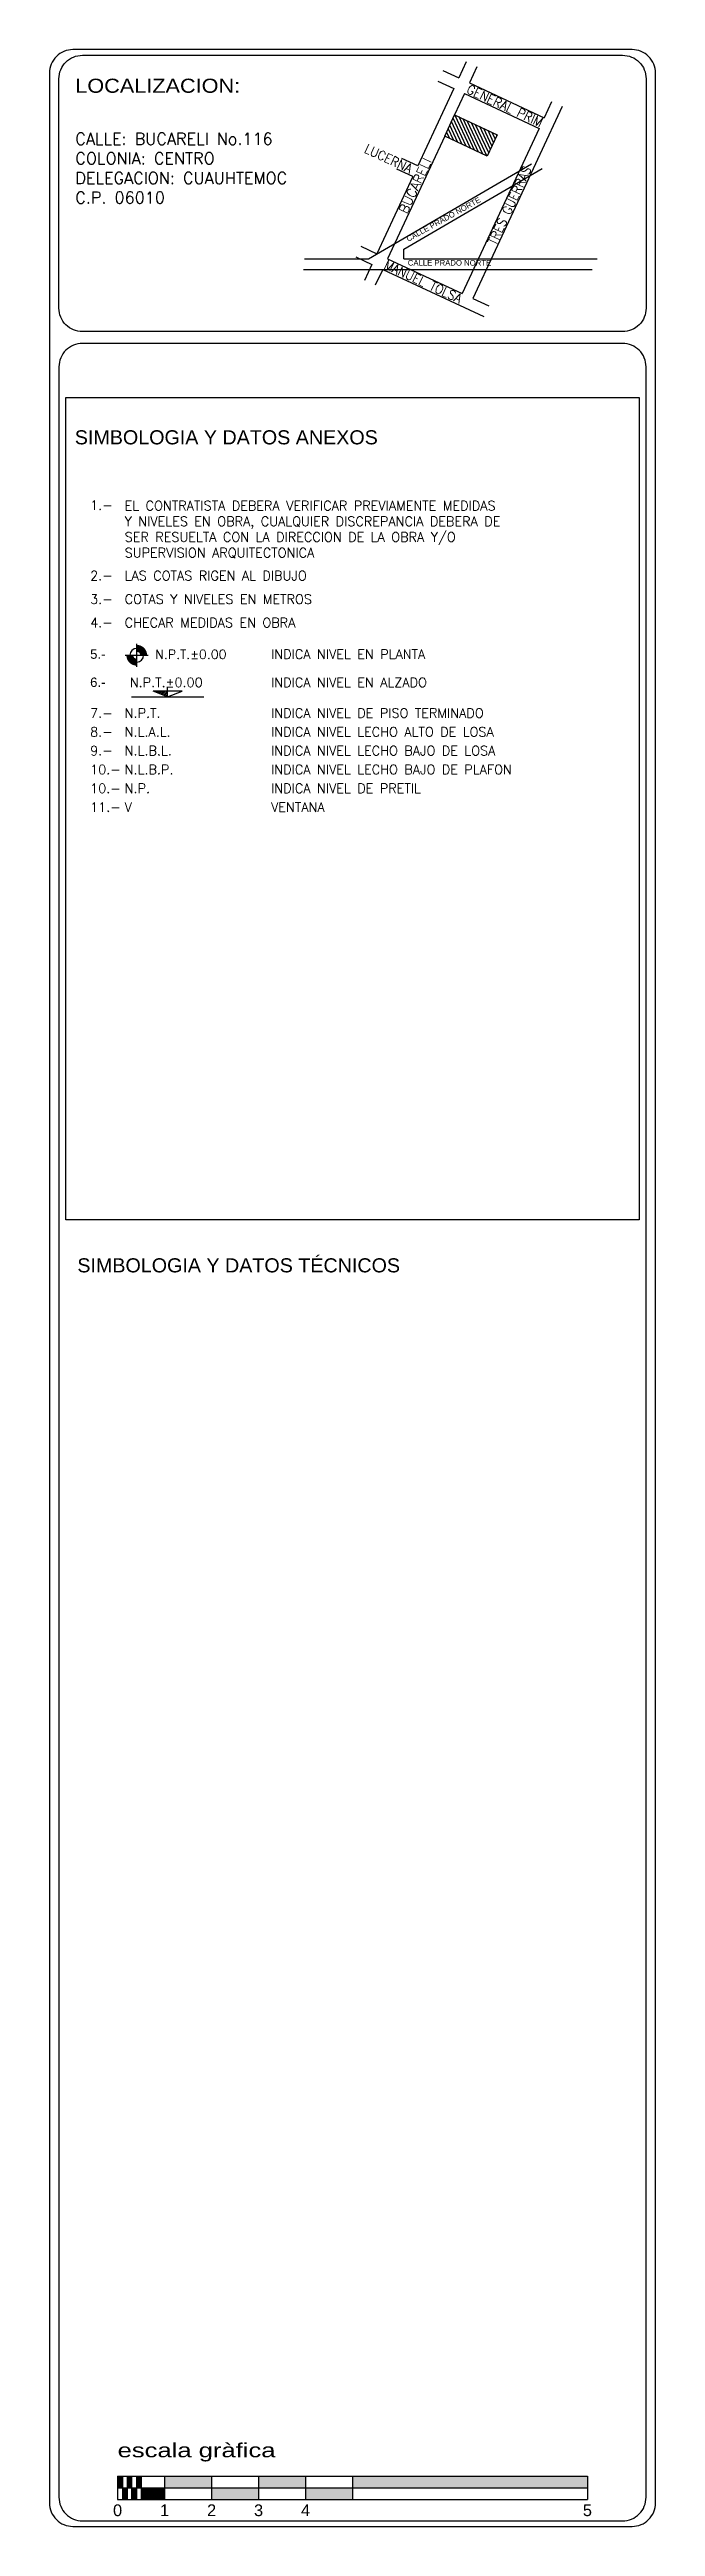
# Model space of a CAD drawing. Header units: metres. Extents: x 0 to 44, y 0 to 434.
# Drawn here: x 38.74 to 44.21, y 201.79 to 224.14 of the extents above; entities that cross this region are included whole.
import ezdxf
from ezdxf.enums import TextEntityAlignment as Align

# ---------------------------------------------------------------- set-up
doc = ezdxf.new("R2010")
doc.units = ezdxf.units.M
doc.header["$LTSCALE"] = 0.01
doc.layers.add('MUROS', color=3, linetype='Continuous', lineweight=30)
doc.layers.add('Pie de plano', color=3, linetype='Continuous')
doc.styles.add('ARIAL', font='arial.ttf')
doc.styles.add('r-80', font='romans.shx', dxfattribs={"height": 0.5})
doc.styles.add('ROMANS', font='romans.shx')
doc.styles.add('style1', font='arial.ttf', dxfattribs={"height": 0.2})

msp = doc.modelspace()

# ---------------------------------------------------------------- texts
at = {"layer": 'MUROS', "linetype": 'Continuous', "lineweight": 30, "insert": (41.957, 222.452), "char_height": 0.05, "attachment_point": 1, "rotation": 28.85, "style": 'style1'}
msp.add_mtext_dynamic_manual_height_columns('CALLE PRADO NORTE', width=0.83415, gutter_width=1, heights=[0], dxfattribs=at)
at = {"layer": 'MUROS', "linetype": 'Continuous', "lineweight": 30, "insert": (41.977, 222.244), "char_height": 0.05, "attachment_point": 1, "style": 'style1'}
msp.add_mtext_dynamic_manual_height_columns('CALLE PRADO NORTE', width=0.83415, gutter_width=1, heights=[0], dxfattribs=at)
at = {"layer": 'Pie de plano', "color": 2, "style": 'ARIAL'}
for s, width, p in [('LOCALIZACION:', 1.1, (38.974, 223.753)), ('escala gràfica', 1.3, (39.356, 202.419))]:
    msp.add_text(s, height=0.12728, dxfattribs=dict(at, width=width)).set_placement(p)
at = {"layer": 'Pie de plano', "linetype": 'Continuous', "style": 'r-80', "width": 0.9}
for s, height, rotation, p in [('GENERAL PRIM', 0.08485, 335, (42.836, 223.598)), ('LUCERNA', 0.0849, 335, (41.784, 223.121)), ('TRES GUERRAS', 0.08485, 65, (42.935, 222.718)), ('MANUEL TOLSA', 0.08485, 335, (42.097, 222.011))]:
    msp.add_text(s, height=height, rotation=rotation, dxfattribs=at).set_placement(p, align=Align.CENTER)
at = {"layer": 'Pie de plano', "linetype": 'Continuous', "style": 'r-80'}
msp.add_text('BUCARELI', height=0.0849, rotation=65, dxfattribs=at).set_placement((42.082, 222.897), align=Align.CENTER)
at = {"layer": 'Pie de plano', "color": 2, "style": 'ARIAL'}
for s, height, p in [(' SIMBOLOGIA Y DATOS ANEXOS', 0.12728, (40.313, 220.581)), (' SIMBOLOGIA Y DATOS TÉCNICOS', 0.12728, (40.425, 213.11)), ('0', 0.106, (39.356, 201.888)), ('1', 0.106, (39.78, 201.888)), ('2', 0.106, (40.205, 201.888)), ('3', 0.106, (40.629, 201.888)), ('4', 0.106, (41.053, 201.888)), ('5', 0.106, (43.599, 201.888))]:
    msp.add_text(s, height=height, dxfattribs=at).set_placement(p, align=Align.CENTER)
at = {"layer": 'Pie de plano', "ltscale": 0.25, "attachment_point": 7}
for s, insert, char_height, width, style in [('CALLE: BUCARELI No.116\\PCOLONIA: CENTRO\\PDELEGACION: CUAUHTEMOC\\PC.P. 06010', (38.974, 222.754), 0.10607, 4.9449, 'r-80'), ('1.-', (39.108, 219.99), 0.0849, 3.95584, 'r-80'), ('EL CONTRATISTA DEBERA VERIFICAR PREVIAMENTE MEDIDAS\\PY NIVELES EN OBRA, CUALQUIER DISCREPANCIA DEBERA DE SER RESUELTA CON LA DIRECCION DE LA OBRA Y/O SUPERVISION ARQUITECTONICA', (39.42, 219.553), 0.084853, 3.95592, 'r-80'), ('2.-', (39.108, 219.354), 0.0849, 4.2244, 'r-80'), ('LAS COTAS RIGEN AL DIBUJO', (39.42, 219.354), 0.08485, 4.2244, 'r-80'), ('3.-', (39.108, 219.142), 0.0849, 4.2244, 'r-80'), ('COTAS Y NIVELES EN METROS', (39.42, 219.142), 0.08485, 4.2244, 'r-80'), ('4.-', (39.108, 218.93), 0.0849, 4.2244, 'r-80'), ('CHECAR MEDIDAS EN OBRA', (39.42, 218.93), 0.08485, 4.2244, 'r-80'), ('5.-', (39.108, 218.645), 0.0849, 4.2244, 'ARIAL'), ('INDICA NIVEL EN PLANTA', (40.742, 218.645), 0.08485, 4.2244, 'r-80'), ('6.-', (39.108, 218.391), 0.0849, 4.2244, 'ARIAL'), ('INDICA NIVEL EN ALZADO', (40.742, 218.391), 0.08485, 4.2244, 'r-80'), ('7.-', (39.108, 218.114), 0.0849, 4.2244, 'r-80'), ('N.P.T.', (39.42, 218.114), 0.0849, 4.2244, 'r-80'), ('INDICA NIVEL DE PISO TERMINADO', (40.742, 218.114), 0.08485, 4.2244, 'r-80'), ('8.-', (39.108, 217.944), 0.0849, 4.2244, 'r-80'), ('N.L.A.L.', (39.42, 217.944), 0.0849, 4.2244, 'r-80'), ('INDICA NIVEL LECHO ALTO DE LOSA', (40.742, 217.944), 0.08485, 4.2244, 'r-80'), ('9.-', (39.108, 217.775), 0.0849, 4.2244, 'r-80'), ('10.-', (39.108, 217.605), 0.0849, 4.2244, 'r-80'), ('N.L.B.L.', (39.42, 217.775), 0.0849, 4.2244, 'r-80'), ('N.L.B.P.', (39.42, 217.605), 0.0849, 4.2244, 'r-80'), ('INDICA NIVEL LECHO BAJO DE LOSA', (40.742, 217.775), 0.08485, 4.2244, 'r-80'), ('INDICA NIVEL LECHO BAJO DE PLAFON', (40.742, 217.605), 0.08485, 4.2244, 'r-80'), ('10.-', (39.108, 217.435), 0.0849, 4.2244, 'r-80'), ('N.P.', (39.42, 217.435), 0.0849, 4.2244, 'r-80'), ('INDICA NIVEL DE PRETIL', (40.742, 217.435), 0.08485, 4.2244, 'r-80'), ('11.-', (39.108, 217.266), 0.0849, 4.2244, 'r-80'), ('V', (39.42, 217.266), 0.0849, 4.2244, 'r-80'), ('VENTANA', (40.742, 217.266), 0.0849, 4.2244, 'r-80')]:
    msp.add_mtext(s, dxfattribs=dict(at, insert=insert, char_height=char_height, width=width, style=style))

# ---------------------------------------------------------------- blocks, each defined once
blk = doc.blocks.new('NH')
for p, q in [((2.5, 0), (-2.5, 0)), ((0, -2.5), (0, 2.5))]:
    blk.add_line(p, q)
at = {"const_width": 3}
for points in [[(0, 0.75, 0.414214), (-0.75, 0, 0.414214)], [(0, -0.75, 0.414214), (0.75, 0, 0.414214)]]:
    blk.add_lwpolyline(points, format="xyb", dxfattribs=at)
blk.add_circle((0, 0), 1.5)
at = {"style": 'ROMANS'}
blk.add_attdef('N', (2.73, -0.96), '', height=2, dxfattribs=at)
blk = doc.blocks.new('NA')
blk.add_line((-0.693, 0), (0.693, 0))
at = {"color": 1}
for p, q in [((0, 0), (-0.28, 0.11)), ((0.28, 0.11), (-0.28, 0.11)), ((-0.242, 0.11), (-0.253, 0.1)), ((-0.208, 0.11), (-0.229, 0.09)), ((-0.174, 0.11), (-0.205, 0.08)), ((-0.14, 0.11), (-0.18, 0.071)), ((-0.106, 0.11), (-0.156, 0.061)), ((-0.072, 0.11), (-0.131, 0.052)), ((-0.038, 0.11), (-0.107, 0.042)), ((-0.005, 0.11), (-0.082, 0.032)), ((0, 0.081), (-0.058, 0.023)), ((0, 0.047), (-0.034, 0.013)), ((0, 0.013), (-0.009, 0.004)), ((0, 0), (0, 0.189)), ((0, 0), (0.28, 0.11))]:
    blk.add_line(p, q, dxfattribs=at)
at = {"style": 'ROMANS'}
blk.add_attdef('NA', (-0.858, 0.187), '', height=0.18, dxfattribs=at)

# ---------------------------------------------------------------- hatches: boundary and pattern name
at = {"layer": 'Pie de plano', "linetype": 'Continuous'}
h = msp.add_hatch(dxfattribs=at)
h.set_pattern_fill('ANSI31', color=256, scale=0.212132, angle=70, style=0)
h.set_pattern_definition([(115, (-9198.852358, -18344.984417), (-0.024032114327, -0.011206358952), [])])
h.paths.add_polyline_path([(42.4, 223.554), (42.784, 223.374), (42.694, 223.182), (42.31, 223.361)])
at = {"layer": 'Pie de plano'}
for points in [[(39.356, 202.143), (39.399, 202.143), (39.399, 202.249), (39.356, 202.249)], [(39.441, 202.143), (39.399, 202.143), (39.399, 202.037), (39.441, 202.037)], [(39.483, 202.249), (39.441, 202.249), (39.441, 202.143), (39.483, 202.143)], [(39.526, 202.143), (39.483, 202.143), (39.483, 202.037), (39.526, 202.037)], [(39.568, 202.249), (39.526, 202.249), (39.526, 202.143), (39.568, 202.143)], [(39.568, 202.143), (39.568, 202.037), (39.78, 202.037), (39.78, 202.143)], [(40.205, 202.143), (40.205, 202.249), (39.78, 202.249), (39.78, 202.143)], [(40.205, 202.143), (40.205, 202.037), (40.629, 202.037), (40.629, 202.143)], [(41.053, 202.143), (41.053, 202.249), (40.629, 202.249), (40.629, 202.143)], [(41.053, 202.143), (41.053, 202.037), (41.477, 202.037), (41.477, 202.143)], [(41.477, 202.249), (41.477, 202.143), (43.599, 202.143), (43.599, 202.249)]]:
    msp.add_hatch(color=256, dxfattribs=at).paths.add_polyline_path(points)

# ---------------------------------------------------------------- linework, layer by layer
at = {"layer": 'MUROS', "linetype": 'Continuous', "lineweight": 30}
for p, q in [((41.621, 222.256), (43.094, 223.113)), ((41.94, 222.341), (43.19, 223.069)), ((41.036, 222.16), (43.642, 222.16)), ((41.043, 222.256), (41.621, 222.256)), ((41.94, 222.256), (41.94, 222.341)), ((41.94, 222.256), (43.687, 222.256))]:
    msp.add_line(p, q, dxfattribs=at)
at = {"layer": 'Pie de plano', "color": 1, "linetype": 'Continuous'}
for p, q in [((42.294, 223.954), (42.438, 223.887)), ((42.505, 224.031), (42.438, 223.887)), ((42.601, 223.986), (42.534, 223.842)), ((42.393, 223.791), (42.068, 223.094)), ((42.249, 223.858), (42.393, 223.791)), ((42.489, 223.746), (42.4, 223.554)), ((42.489, 223.746), (43.162, 223.432)), ((42.534, 223.842), (43.207, 223.528)), ((43.37, 223.628), (42.563, 221.897)), ((43.274, 223.672), (43.207, 223.528)), ((42.31, 223.361), (41.794, 222.256)), ((43.162, 223.432), (42.467, 221.942)), ((42.023, 222.998), (41.879, 223.065)), ((42.068, 223.094), (41.924, 223.161)), ((42.023, 222.998), (41.698, 222.301)), ((41.554, 222.368), (41.698, 222.301)), ((41.509, 222.272), (41.653, 222.205)), ((41.653, 222.205), (41.586, 222.06)), ((41.75, 222.16), (41.682, 222.016)), ((41.75, 222.16), (42.663, 221.734)), ((41.794, 222.256), (42.467, 221.942)), ((42.563, 221.897), (42.708, 221.83))]:
    msp.add_line(p, q, dxfattribs=at)
at = {"layer": 'Pie de plano'}
for p, q in [((39.356, 202.249), (43.599, 202.249)), ((39.356, 202.249), (39.356, 202.037)), ((39.356, 202.143), (43.599, 202.143)), ((39.356, 202.037), (43.599, 202.037)), ((39.399, 202.249), (39.399, 202.037)), ((39.441, 202.249), (39.441, 202.037)), ((39.483, 202.249), (39.483, 202.037)), ((39.526, 202.249), (39.526, 202.037)), ((39.568, 202.249), (39.568, 202.037)), ((39.78, 202.249), (39.78, 202.037)), ((40.205, 202.249), (40.205, 202.037)), ((40.629, 202.249), (40.629, 202.037)), ((41.053, 202.249), (41.053, 202.037)), ((41.477, 202.249), (41.477, 202.037)), ((43.599, 202.249), (43.599, 202.037))]:
    msp.add_line(p, q, dxfattribs=at)
for points in [[(44.002, 224.143), (38.953, 224.143, 0.414214), (38.741, 223.931), (38.741, 202.007, 0.414214), (38.953, 201.795), (44.002, 201.795, 0.414214), (44.214, 202.007), (44.214, 223.931, 0.414214)], [(38.826, 221.81), (38.826, 223.88, -0.414214), (39.038, 224.092), (43.917, 224.092, -0.414214), (44.129, 223.88), (44.129, 221.81, -0.414214), (43.917, 221.598), (39.038, 221.598, -0.414214)], [(43.917, 221.492), (39.038, 221.492, 0.414214), (38.826, 221.28), (38.826, 202.058, 0.414214), (39.038, 201.846), (43.917, 201.846, 0.414214), (44.129, 202.058), (44.129, 221.28, 0.414214)]]:
    msp.add_lwpolyline(points, format="xyb", close=True, dxfattribs=at)
at = {"layer": 'Pie de plano', "linetype": 'Continuous', "flags": 128}
msp.add_lwpolyline([(42.4, 223.554), (42.784, 223.374), (42.694, 223.182), (42.31, 223.361)], close=True, dxfattribs=at)
at = {"layer": 'Pie de plano'}
msp.add_lwpolyline([(44.065, 221.004), (44.065, 213.583), (38.889, 213.583), (38.889, 221.004)], close=True, dxfattribs=at)

# ---------------------------------------------------------------- block references
at = {"layer": 'Pie de plano', "ltscale": 0.25}
ref = msp.add_blockref('NH', (39.529, 218.678), dxfattribs=dict(at, xscale=-0.04157787873262491, yscale=0.04157787873261861, zscale=0.04157787873341604))
ref.add_attrib('N', 'N.P.T.%%P0.00', (39.695, 218.645), dxfattribs={"layer": '0', "height": 0.08316, "style": 'ROMANS'})
ref = msp.add_blockref('NA', (39.808, 218.303), dxfattribs=dict(at, xscale=0.4714045207863359, yscale=0.471404520789425, zscale=0.4714045207863359))
ref.add_attrib('NA', 'N.P.T.%%P0.00', (39.466, 218.391), dxfattribs={"layer": '0', "height": 0.08485, "style": 'ROMANS'})

msp.set_redraw_order([(e.dxf.handle, doc.entitydb.next_handle()) for e in msp.query("TEXT MTEXT ATTDEF DIMENSION ARC_DIMENSION")])  # texts and dimensions are drawn at this point

doc.saveas('drawing.dxf')
